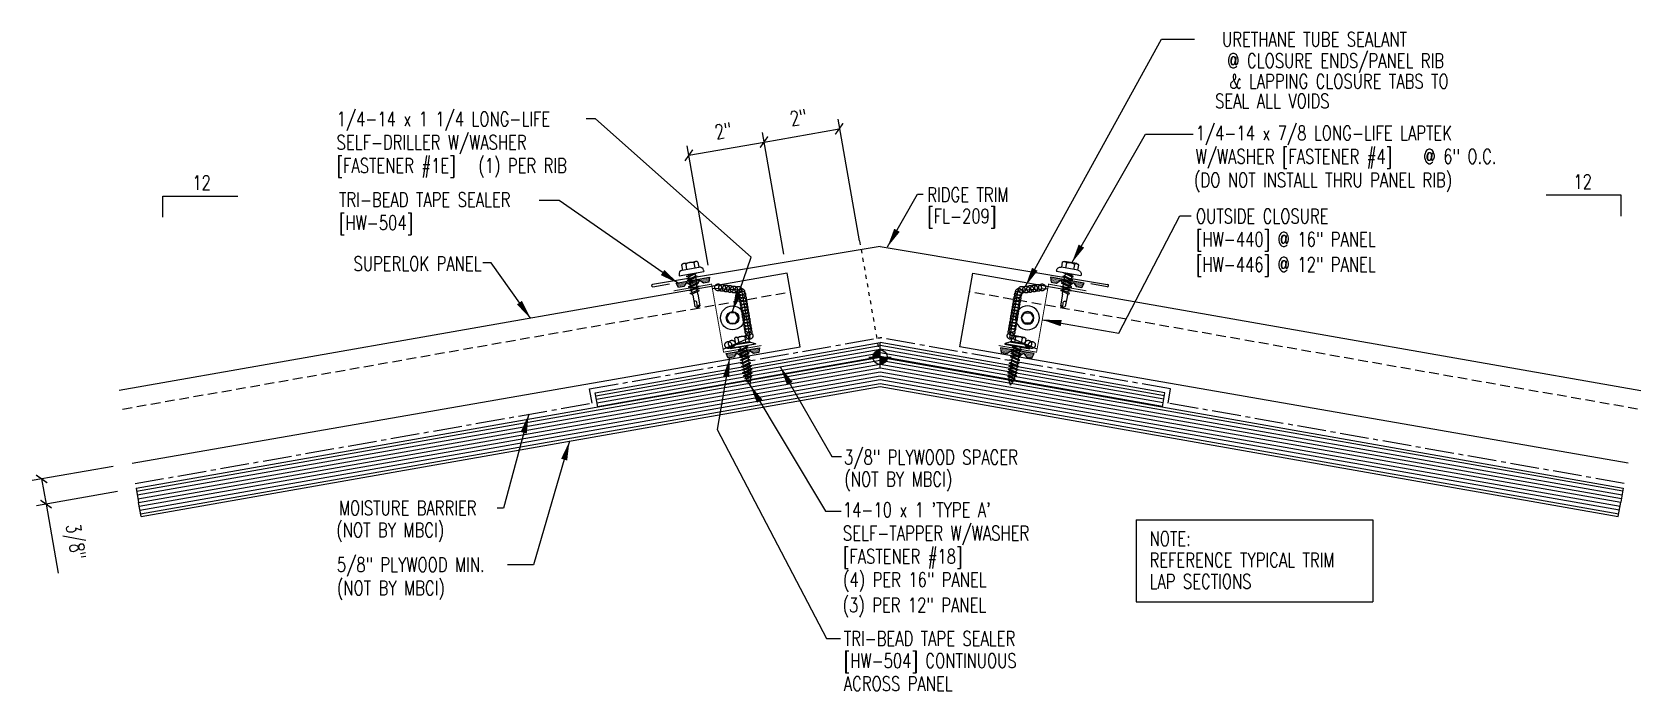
# Model space of a CAD drawing. Header units: inches. Extents: x 0.2 to 42.1, y 16.6 to 33.7.
import ezdxf
from ezdxf.enums import TextEntityAlignment as Align

# ---------------------------------------------------------------- set-up
doc = ezdxf.new("R2010")
doc.units = ezdxf.units.IN
doc.header["$MEASUREMENT"] = 0
for name, pattern in [('CENTER2', [1.125, 0.75, -0.125, 0.125, -0.125]), ('DASH2', [0.1875, 0.125, -0.0625]), ('DOT2', [0.125, 0, -0.125])]:
    doc.linetypes.add(name, pattern=pattern)
for name, color, linetype in [('BARRIER', 253, 'CENTER2'), ('CLO', 3, 'Continuous'), ('DIM', 2, 'Continuous'), ('FASTENER', 9, 'Continuous'), ('MARK', 1, 'Continuous'), ('PANEL', 11, 'Continuous'), ('SEALANT', 253, 'CENTER2'), ('SECTION', 11, 'Continuous'), ('TAPE', 8, 'Continuous'), ('TEXT', 2, 'Continuous'), ('TRIM', 6, 'Continuous'), ('wood', 3, 'Continuous')]:
    doc.layers.add(name, color=color, linetype=linetype)
doc.styles.add('TEXT', font='SIMPLEX', dxfattribs={"width": 0.75, "height": 6})
doc.styles.add('TEXT1', font='ROMANS.shx', dxfattribs={"width": 0.75, "height": 0.375})
doc.dimstyles.new('DETAIL', dxfattribs={"dimscale": 4, "dimtxt": 0.375, "dimasz": 0.0625, "dimexe": 0.0625, "dimexo": 0.125, "dimgap": 0.0625, "dimtad": 1, "dimdec": 4, "dimzin": 3, "dimdsep": 46, "dimlunit": 4, "dimtxsty": 'TEXT1', "dimblk": 'ARCHTICK', "dimcen": 0.0625, "dimclrd": 7, "dimclre": 7, "dimclrt": 2, "dimadec": 0, "dimazin": 0, "dimtfac": 0.59375, "dimtdec": 4, "dimtmove": 0, "dimatfit": 3, "dimfxl": 0, "dimfrac": 2, "dimtolj": 1, "dimtzin": 3, "dimarcsym": 0})
doc.dimstyles.new('DETAIL$7', dxfattribs={"dimscale": 4, "dimtxt": 6, "dimasz": 0.125, "dimexe": 0.0625, "dimexo": 0.125, "dimgap": 0.0625, "dimtad": 1, "dimdec": 5, "dimzin": 3, "dimdsep": 46, "dimlunit": 4, "dimtxsty": 'TEXT', "dimblk": 'ARCHTICK', "dimcen": 0.0625, "dimclrd": 7, "dimclre": 7, "dimclrt": 2, "dimadec": 0, "dimazin": 0, "dimtfac": 0.666667, "dimtdec": 5, "dimtmove": 0, "dimatfit": 3, "dimfxl": 0, "dimfrac": 2, "dimtolj": 1, "dimtzin": 3, "dimarcsym": 0})

msp = doc.modelspace()

# ---------------------------------------------------------------- texts
at = {"layer": 'DIM', "color": 2, "char_height": 0.375, "attachment_point": 5, "rotation": 10, "style": 'TEXT1'}
for insert in [(20.17025, 31.47808), (18.21477, 31.13327)]:
    msp.add_mtext('\\A1;2"', dxfattribs=dict(at, insert=insert))
at = {"layer": 'TEXT', "style": 'TEXT1', "width": 0.75}
for s, p in [('URETHANE TUBE SEALANT', (35.9984, 33.32557)), ('@ CLOSURE ENDS/PANEL RIB', (36.9599, 32.76935)), ('& LAPPING CLOSURE TABS TO', (37.08171, 32.23502)), ('SEAL ALL VOIDS', (33.98357, 31.72318)), ('SUPERLOK PANEL', (11.9255, 27.48892))]:
    msp.add_text(s, height=0.375, dxfattribs=at).set_placement(p, align=Align.RIGHT)
for s, p in [('(DO NOT INSTALL THRU PANEL RIB)', (30.45831, 29.66273, 0)), ('RIDGE TRIM', (23.52057, 29.28145)), ('[FL-209]', (23.52057, 28.72563)), ('OUTSIDE CLOSURE', (30.50827, 28.72243)), ('[HW-440] @ 16" PANEL', (30.50827, 28.12243)), ('[HW-446] @ 12" PANEL', (30.50827, 27.46539)), ('3/8" PLYWOOD SPACER', (21.35689, 22.44885)), ('(NOT BY MBCI)', (21.36258, 21.8767)), ('MOISTURE BARRIER', (8.21562, 21.12827)), ('(NOT BY MBCI)', (8.1466, 20.55406)), ('5/8" PLYWOOD MIN.', (8.16276, 19.65202)), ('(NOT BY MBCI)', (8.16276, 19.04488)), ('(3) PER 12" PANEL', (21.31631, 18.60003)), ('TRI-BEAD TAPE SEALER', (21.34856, 17.72882)), ('[HW-504] CONTINUOUS', (21.34856, 17.14967)), ('ACROSS PANEL', (21.34856, 16.55349))]:
    msp.add_text(s, height=0.375, dxfattribs=at).set_placement(p)

# ---------------------------------------------------------------- blocks, each defined once
blk = doc.blocks.new('*X5')
at = {"color": 0}
for p, q in [((-0.434, 0.135), (-0.434, 0.135)), ((-0.434, 0.123), (-0.434, 0.123)), ((-0.422, 0.141), (-0.422, 0.141)), ((-0.422, 0.129), (-0.422, 0.129)), ((-0.422, 0.117), (-0.422, 0.117)), ((-0.422, 0.105), (-0.422, 0.105)), ((-0.422, 0.094), (-0.422, 0.094)), ((-0.422, 0.082), (-0.422, 0.082)), ((-0.41, 0.135), (-0.41, 0.135)), ((-0.41, 0.123), (-0.41, 0.123)), ((-0.41, 0.111), (-0.41, 0.111)), ((-0.41, 0.1), (-0.41, 0.1)), ((-0.41, 0.088), (-0.41, 0.088)), ((-0.41, 0.076), (-0.41, 0.076)), ((-0.41, 0.064), (-0.41, 0.064)), ((-0.41, 0.053), (-0.41, 0.053)), ((-0.41, 0.041), (-0.41, 0.041)), ((-0.398, 0.141), (-0.398, 0.141)), ((-0.398, 0.129), (-0.398, 0.129)), ((-0.398, 0.117), (-0.398, 0.117)), ((-0.398, 0.105), (-0.398, 0.105)), ((-0.398, 0.094), (-0.398, 0.094)), ((-0.398, 0.082), (-0.398, 0.082)), ((-0.398, 0.07), (-0.398, 0.07)), ((-0.398, 0.059), (-0.398, 0.059)), ((-0.398, 0.047), (-0.398, 0.047)), ((-0.398, 0.035), (-0.398, 0.035)), ((-0.398, 0.023), (-0.398, 0.023)), ((-0.387, 0.135), (-0.387, 0.135)), ((-0.387, 0.123), (-0.387, 0.123)), ((-0.387, 0.111), (-0.387, 0.111)), ((-0.387, 0.1), (-0.387, 0.1)), ((-0.387, 0.088), (-0.387, 0.088)), ((-0.387, 0.076), (-0.387, 0.076)), ((-0.387, 0.064), (-0.387, 0.064)), ((-0.387, 0.053), (-0.387, 0.053)), ((-0.387, 0.041), (-0.387, 0.041)), ((-0.387, 0.029), (-0.387, 0.029)), ((-0.375, 0.141), (-0.375, 0.141)), ((-0.375, 0.129), (-0.375, 0.129)), ((-0.375, 0.117), (-0.375, 0.117)), ((-0.375, 0.105), (-0.375, 0.105)), ((-0.375, 0.094), (-0.375, 0.094)), ((-0.375, 0.082), (-0.375, 0.082)), ((-0.375, 0.07), (-0.375, 0.07)), ((-0.375, 0.059), (-0.375, 0.059)), ((-0.375, 0.047), (-0.375, 0.047)), ((-0.375, 0.035), (-0.375, 0.035)), ((-0.375, 0.023), (-0.375, 0.023)), ((-0.363, 0.135), (-0.363, 0.135)), ((-0.363, 0.123), (-0.363, 0.123)), ((-0.363, 0.111), (-0.363, 0.111)), ((-0.363, 0.1), (-0.363, 0.1)), ((-0.363, 0.088), (-0.363, 0.088)), ((-0.363, 0.076), (-0.363, 0.076)), ((-0.363, 0.064), (-0.363, 0.064)), ((-0.363, 0.053), (-0.363, 0.053)), ((-0.363, 0.041), (-0.363, 0.041)), ((-0.363, 0.029), (-0.363, 0.029)), ((-0.352, 0.141), (-0.352, 0.141)), ((-0.352, 0.129), (-0.352, 0.129)), ((-0.352, 0.117), (-0.352, 0.117)), ((-0.352, 0.105), (-0.352, 0.105)), ((-0.352, 0.094), (-0.352, 0.094)), ((-0.352, 0.082), (-0.352, 0.082)), ((-0.352, 0.07), (-0.352, 0.07)), ((-0.352, 0.059), (-0.352, 0.059)), ((-0.352, 0.047), (-0.352, 0.047)), ((-0.352, 0.035), (-0.352, 0.035)), ((-0.352, 0.023), (-0.352, 0.023)), ((-0.34, 0.135), (-0.34, 0.135)), ((-0.34, 0.123), (-0.34, 0.123)), ((-0.34, 0.111), (-0.34, 0.111)), ((-0.34, 0.1), (-0.34, 0.1)), ((-0.34, 0.088), (-0.34, 0.088)), ((-0.34, 0.076), (-0.34, 0.076)), ((-0.34, 0.064), (-0.34, 0.064)), ((-0.34, 0.053), (-0.34, 0.053)), ((-0.34, 0.041), (-0.34, 0.041)), ((-0.34, 0.029), (-0.34, 0.029)), ((-0.328, 0.141), (-0.328, 0.141)), ((-0.328, 0.129), (-0.328, 0.129)), ((-0.328, 0.117), (-0.328, 0.117)), ((-0.328, 0.105), (-0.328, 0.105)), ((-0.328, 0.094), (-0.328, 0.094)), ((-0.328, 0.082), (-0.328, 0.082)), ((-0.328, 0.07), (-0.328, 0.07)), ((-0.328, 0.059), (-0.328, 0.059)), ((-0.328, 0.047), (-0.328, 0.047)), ((-0.328, 0.035), (-0.328, 0.035)), ((-0.328, 0.023), (-0.328, 0.023)), ((-0.316, 0.135), (-0.316, 0.135)), ((-0.316, 0.123), (-0.316, 0.123)), ((-0.316, 0.111), (-0.316, 0.111)), ((-0.316, 0.1), (-0.316, 0.1)), ((-0.316, 0.088), (-0.316, 0.088)), ((-0.316, 0.076), (-0.316, 0.076)), ((-0.316, 0.064), (-0.316, 0.064)), ((-0.316, 0.053), (-0.316, 0.053)), ((-0.316, 0.041), (-0.316, 0.041)), ((-0.316, 0.029), (-0.316, 0.029)), ((-0.305, 0.141), (-0.305, 0.141)), ((-0.305, 0.129), (-0.305, 0.129)), ((-0.305, 0.117), (-0.305, 0.117)), ((-0.305, 0.105), (-0.305, 0.105)), ((-0.305, 0.094), (-0.305, 0.094)), ((-0.305, 0.082), (-0.305, 0.082)), ((-0.305, 0.07), (-0.305, 0.07)), ((-0.305, 0.059), (-0.305, 0.059)), ((-0.305, 0.047), (-0.305, 0.047)), ((-0.305, 0.035), (-0.305, 0.035)), ((-0.305, 0.023), (-0.305, 0.023)), ((-0.293, 0.135), (-0.293, 0.135)), ((-0.293, 0.123), (-0.293, 0.123)), ((-0.293, 0.111), (-0.293, 0.111)), ((-0.293, 0.1), (-0.293, 0.1)), ((-0.293, 0.088), (-0.293, 0.088)), ((-0.293, 0.076), (-0.293, 0.076)), ((-0.293, 0.064), (-0.293, 0.064)), ((-0.293, 0.053), (-0.293, 0.053)), ((-0.293, 0.041), (-0.293, 0.041)), ((-0.293, 0.029), (-0.293, 0.029)), ((-0.281, 0.141), (-0.281, 0.141)), ((-0.281, 0.129), (-0.281, 0.129)), ((-0.281, 0.117), (-0.281, 0.117)), ((-0.281, 0.105), (-0.281, 0.105)), ((-0.281, 0.094), (-0.281, 0.094)), ((-0.281, 0.082), (-0.281, 0.082)), ((-0.281, 0.07), (-0.281, 0.07)), ((-0.281, 0.059), (-0.281, 0.059)), ((-0.281, 0.047), (-0.281, 0.047)), ((-0.281, 0.035), (-0.281, 0.035)), ((-0.281, 0.023), (-0.281, 0.023)), ((-0.27, 0.135), (-0.27, 0.135)), ((-0.27, 0.123), (-0.27, 0.123)), ((-0.27, 0.111), (-0.27, 0.111)), ((-0.27, 0.1), (-0.27, 0.1)), ((-0.27, 0.088), (-0.27, 0.088)), ((-0.27, 0.076), (-0.27, 0.076)), ((-0.27, 0.064), (-0.27, 0.064)), ((-0.27, 0.053), (-0.27, 0.053)), ((-0.27, 0.041), (-0.27, 0.041)), ((-0.27, 0.029), (-0.27, 0.029)), ((-0.258, 0.141), (-0.258, 0.141)), ((-0.258, 0.129), (-0.258, 0.129)), ((-0.258, 0.117), (-0.258, 0.117)), ((-0.258, 0.105), (-0.258, 0.105)), ((-0.258, 0.094), (-0.258, 0.094)), ((-0.258, 0.082), (-0.258, 0.082)), ((-0.258, 0.07), (-0.258, 0.07)), ((-0.258, 0.059), (-0.258, 0.059)), ((-0.258, 0.047), (-0.258, 0.047)), ((-0.258, 0.035), (-0.258, 0.035)), ((-0.258, 0.023), (-0.258, 0.023)), ((-0.246, 0.135), (-0.246, 0.135)), ((-0.246, 0.123), (-0.246, 0.123)), ((-0.246, 0.111), (-0.246, 0.111)), ((-0.246, 0.1), (-0.246, 0.1)), ((-0.246, 0.088), (-0.246, 0.088)), ((-0.246, 0.076), (-0.246, 0.076)), ((-0.246, 0.064), (-0.246, 0.064)), ((-0.246, 0.053), (-0.246, 0.053)), ((-0.246, 0.041), (-0.246, 0.041)), ((-0.234, 0.141), (-0.234, 0.141)), ((-0.234, 0.129), (-0.234, 0.129)), ((-0.234, 0.117), (-0.234, 0.117)), ((-0.234, 0.105), (-0.234, 0.105)), ((-0.234, 0.094), (-0.234, 0.094)), ((-0.234, 0.082), (-0.234, 0.082)), ((-0.234, 0.07), (-0.234, 0.07)), ((-0.234, 0.059), (-0.234, 0.059)), ((-0.234, 0.047), (-0.234, 0.047)), ((-0.223, 0.135), (-0.223, 0.135)), ((-0.223, 0.123), (-0.223, 0.123)), ((-0.223, 0.111), (-0.223, 0.111)), ((-0.223, 0.1), (-0.223, 0.1)), ((-0.223, 0.088), (-0.223, 0.088)), ((-0.223, 0.076), (-0.223, 0.076)), ((-0.223, 0.064), (-0.223, 0.064)), ((-0.211, 0.141), (-0.211, 0.141)), ((-0.211, 0.129), (-0.211, 0.129)), ((-0.211, 0.117), (-0.211, 0.117)), ((-0.211, 0.105), (-0.211, 0.105)), ((-0.211, 0.094), (-0.211, 0.094)), ((-0.211, 0.082), (-0.211, 0.082)), ((-0.211, 0.07), (-0.211, 0.07)), ((-0.199, 0.135), (-0.199, 0.135)), ((-0.199, 0.123), (-0.199, 0.123)), ((-0.199, 0.111), (-0.199, 0.111)), ((-0.199, 0.1), (-0.199, 0.1)), ((-0.199, 0.088), (-0.199, 0.088)), ((-0.188, 0.141), (-0.188, 0.141)), ((-0.188, 0.129), (-0.188, 0.129)), ((-0.188, 0.117), (-0.188, 0.117)), ((-0.188, 0.105), (-0.188, 0.105)), ((-0.188, 0.094), (-0.188, 0.094)), ((-0.176, 0.135), (-0.176, 0.135)), ((-0.176, 0.123), (-0.176, 0.123)), ((-0.176, 0.111), (-0.176, 0.111)), ((-0.164, 0.141), (-0.164, 0.141)), ((-0.164, 0.129), (-0.164, 0.129)), ((-0.164, 0.117), (-0.164, 0.117)), ((-0.164, 0.105), (-0.164, 0.105)), ((-0.152, 0.135), (-0.152, 0.135)), ((-0.152, 0.123), (-0.152, 0.123)), ((-0.152, 0.111), (-0.152, 0.111)), ((-0.152, 0.1), (-0.152, 0.1)), ((-0.141, 0.141), (-0.141, 0.141)), ((-0.141, 0.129), (-0.141, 0.129)), ((-0.141, 0.117), (-0.141, 0.117)), ((-0.141, 0.105), (-0.141, 0.105)), ((-0.141, 0.094), (-0.141, 0.094)), ((-0.141, 0.082), (-0.141, 0.082)), ((-0.129, 0.135), (-0.129, 0.135)), ((-0.129, 0.123), (-0.129, 0.123)), ((-0.129, 0.111), (-0.129, 0.111)), ((-0.129, 0.1), (-0.129, 0.1)), ((-0.129, 0.088), (-0.129, 0.088)), ((-0.129, 0.076), (-0.129, 0.076)), ((-0.117, 0.141), (-0.117, 0.141)), ((-0.117, 0.129), (-0.117, 0.129)), ((-0.117, 0.117), (-0.117, 0.117)), ((-0.117, 0.105), (-0.117, 0.105)), ((-0.117, 0.094), (-0.117, 0.094)), ((-0.117, 0.082), (-0.117, 0.082)), ((-0.117, 0.07), (-0.117, 0.07)), ((-0.117, 0.059), (-0.117, 0.059)), ((-0.105, 0.135), (-0.105, 0.135)), ((-0.105, 0.123), (-0.105, 0.123)), ((-0.105, 0.111), (-0.105, 0.111)), ((-0.105, 0.1), (-0.105, 0.1)), ((-0.105, 0.088), (-0.105, 0.088)), ((-0.105, 0.076), (-0.105, 0.076)), ((-0.105, 0.064), (-0.105, 0.064)), ((-0.105, 0.053), (-0.105, 0.053)), ((-0.094, 0.141), (-0.094, 0.141)), ((-0.094, 0.129), (-0.094, 0.129)), ((-0.094, 0.117), (-0.094, 0.117)), ((-0.094, 0.105), (-0.094, 0.105)), ((-0.094, 0.094), (-0.094, 0.094)), ((-0.094, 0.082), (-0.094, 0.082)), ((-0.094, 0.07), (-0.094, 0.07)), ((-0.094, 0.059), (-0.094, 0.059)), ((-0.094, 0.047), (-0.094, 0.047)), ((-0.094, 0.035), (-0.094, 0.035)), ((-0.082, 0.135), (-0.082, 0.135)), ((-0.082, 0.123), (-0.082, 0.123)), ((-0.082, 0.111), (-0.082, 0.111)), ((-0.082, 0.1), (-0.082, 0.1)), ((-0.082, 0.088), (-0.082, 0.088)), ((-0.082, 0.076), (-0.082, 0.076)), ((-0.082, 0.064), (-0.082, 0.064)), ((-0.082, 0.053), (-0.082, 0.053)), ((-0.082, 0.041), (-0.082, 0.041)), ((-0.082, 0.029), (-0.082, 0.029)), ((-0.07, 0.141), (-0.07, 0.141)), ((-0.07, 0.129), (-0.07, 0.129)), ((-0.07, 0.117), (-0.07, 0.117)), ((-0.07, 0.105), (-0.07, 0.105)), ((-0.07, 0.094), (-0.07, 0.094)), ((-0.07, 0.082), (-0.07, 0.082)), ((-0.07, 0.07), (-0.07, 0.07)), ((-0.07, 0.059), (-0.07, 0.059)), ((-0.07, 0.047), (-0.07, 0.047)), ((-0.07, 0.035), (-0.07, 0.035)), ((-0.07, 0.023), (-0.07, 0.023)), ((-0.059, 0.135), (-0.059, 0.135)), ((-0.059, 0.123), (-0.059, 0.123)), ((-0.059, 0.111), (-0.059, 0.111)), ((-0.059, 0.1), (-0.059, 0.1)), ((-0.059, 0.088), (-0.059, 0.088)), ((-0.059, 0.076), (-0.059, 0.076)), ((-0.059, 0.064), (-0.059, 0.064)), ((-0.059, 0.053), (-0.059, 0.053)), ((-0.059, 0.041), (-0.059, 0.041)), ((-0.059, 0.029), (-0.059, 0.029)), ((-0.047, 0.141), (-0.047, 0.141)), ((-0.047, 0.129), (-0.047, 0.129)), ((-0.047, 0.117), (-0.047, 0.117)), ((-0.047, 0.105), (-0.047, 0.105)), ((-0.047, 0.094), (-0.047, 0.094)), ((-0.047, 0.082), (-0.047, 0.082)), ((-0.047, 0.07), (-0.047, 0.07)), ((-0.047, 0.059), (-0.047, 0.059)), ((-0.047, 0.047), (-0.047, 0.047)), ((-0.047, 0.035), (-0.047, 0.035)), ((-0.047, 0.023), (-0.047, 0.023)), ((-0.035, 0.135), (-0.035, 0.135)), ((-0.035, 0.123), (-0.035, 0.123)), ((-0.035, 0.111), (-0.035, 0.111)), ((-0.035, 0.1), (-0.035, 0.1)), ((-0.035, 0.088), (-0.035, 0.088)), ((-0.035, 0.076), (-0.035, 0.076)), ((-0.035, 0.064), (-0.035, 0.064)), ((-0.035, 0.053), (-0.035, 0.053)), ((-0.035, 0.041), (-0.035, 0.041)), ((-0.035, 0.029), (-0.035, 0.029)), ((-0.023, 0.141), (-0.023, 0.141)), ((-0.023, 0.129), (-0.023, 0.129)), ((-0.023, 0.117), (-0.023, 0.117)), ((-0.023, 0.105), (-0.023, 0.105)), ((-0.023, 0.094), (-0.023, 0.094)), ((-0.023, 0.082), (-0.023, 0.082)), ((-0.023, 0.07), (-0.023, 0.07)), ((-0.023, 0.059), (-0.023, 0.059)), ((-0.023, 0.047), (-0.023, 0.047)), ((-0.023, 0.035), (-0.023, 0.035)), ((-0.023, 0.023), (-0.023, 0.023)), ((-0.012, 0.135), (-0.012, 0.135)), ((-0.012, 0.123), (-0.012, 0.123)), ((-0.012, 0.111), (-0.012, 0.111)), ((-0.012, 0.1), (-0.012, 0.1)), ((-0.012, 0.088), (-0.012, 0.088)), ((-0.012, 0.076), (-0.012, 0.076)), ((-0.012, 0.064), (-0.012, 0.064)), ((-0.012, 0.053), (-0.012, 0.053)), ((-0.012, 0.041), (-0.012, 0.041)), ((-0.012, 0.029), (-0.012, 0.029)), ((0, 0.141), (0, 0.141)), ((0, 0.129), (0, 0.129)), ((0, 0.117), (0, 0.117)), ((0, 0.105), (0, 0.105)), ((0, 0.094), (0, 0.094)), ((0, 0.082), (0, 0.082)), ((0, 0.07), (0, 0.07)), ((0, 0.059), (0, 0.059)), ((0, 0.047), (0, 0.047)), ((0, 0.035), (0, 0.035)), ((0, 0.023), (0, 0.023)), ((0.012, 0.135), (0.012, 0.135)), ((0.012, 0.123), (0.012, 0.123)), ((0.012, 0.111), (0.012, 0.111)), ((0.012, 0.1), (0.012, 0.1)), ((0.012, 0.088), (0.012, 0.088)), ((0.012, 0.076), (0.012, 0.076)), ((0.012, 0.064), (0.012, 0.064)), ((0.012, 0.053), (0.012, 0.053)), ((0.012, 0.041), (0.012, 0.041)), ((0.012, 0.029), (0.012, 0.029)), ((0.023, 0.141), (0.023, 0.141)), ((0.023, 0.129), (0.023, 0.129)), ((0.023, 0.117), (0.023, 0.117)), ((0.023, 0.105), (0.023, 0.105)), ((0.023, 0.094), (0.023, 0.094)), ((0.023, 0.082), (0.023, 0.082)), ((0.023, 0.07), (0.023, 0.07)), ((0.023, 0.059), (0.023, 0.059)), ((0.023, 0.047), (0.023, 0.047)), ((0.023, 0.035), (0.023, 0.035)), ((0.023, 0.023), (0.023, 0.023)), ((0.035, 0.135), (0.035, 0.135)), ((0.035, 0.123), (0.035, 0.123)), ((0.035, 0.111), (0.035, 0.111)), ((0.035, 0.1), (0.035, 0.1)), ((0.035, 0.088), (0.035, 0.088)), ((0.035, 0.076), (0.035, 0.076)), ((0.035, 0.064), (0.035, 0.064)), ((0.035, 0.053), (0.035, 0.053)), ((0.035, 0.041), (0.035, 0.041)), ((0.035, 0.029), (0.035, 0.029)), ((0.047, 0.141), (0.047, 0.141)), ((0.047, 0.129), (0.047, 0.129)), ((0.047, 0.117), (0.047, 0.117)), ((0.047, 0.105), (0.047, 0.105)), ((0.047, 0.094), (0.047, 0.094)), ((0.047, 0.082), (0.047, 0.082)), ((0.047, 0.07), (0.047, 0.07)), ((0.047, 0.059), (0.047, 0.059)), ((0.047, 0.047), (0.047, 0.047)), ((0.047, 0.035), (0.047, 0.035)), ((0.047, 0.023), (0.047, 0.023)), ((0.059, 0.135), (0.059, 0.135)), ((0.059, 0.123), (0.059, 0.123)), ((0.059, 0.111), (0.059, 0.111)), ((0.059, 0.1), (0.059, 0.1)), ((0.059, 0.088), (0.059, 0.088)), ((0.059, 0.076), (0.059, 0.076)), ((0.059, 0.064), (0.059, 0.064)), ((0.059, 0.053), (0.059, 0.053)), ((0.059, 0.041), (0.059, 0.041)), ((0.059, 0.029), (0.059, 0.029)), ((0.07, 0.141), (0.07, 0.141)), ((0.07, 0.129), (0.07, 0.129)), ((0.07, 0.117), (0.07, 0.117)), ((0.07, 0.105), (0.07, 0.105)), ((0.07, 0.094), (0.07, 0.094)), ((0.07, 0.082), (0.07, 0.082)), ((0.07, 0.07), (0.07, 0.07)), ((0.07, 0.059), (0.07, 0.059)), ((0.07, 0.047), (0.07, 0.047)), ((0.07, 0.035), (0.07, 0.035)), ((0.07, 0.023), (0.07, 0.023)), ((0.082, 0.135), (0.082, 0.135)), ((0.082, 0.123), (0.082, 0.123)), ((0.082, 0.111), (0.082, 0.111)), ((0.082, 0.1), (0.082, 0.1)), ((0.082, 0.088), (0.082, 0.088)), ((0.082, 0.076), (0.082, 0.076)), ((0.082, 0.064), (0.082, 0.064)), ((0.082, 0.053), (0.082, 0.053)), ((0.082, 0.041), (0.082, 0.041)), ((0.082, 0.029), (0.082, 0.029)), ((0.094, 0.141), (0.094, 0.141)), ((0.094, 0.129), (0.094, 0.129)), ((0.094, 0.117), (0.094, 0.117)), ((0.094, 0.105), (0.094, 0.105)), ((0.094, 0.094), (0.094, 0.094)), ((0.094, 0.082), (0.094, 0.082)), ((0.094, 0.07), (0.094, 0.07)), ((0.094, 0.059), (0.094, 0.059)), ((0.094, 0.047), (0.094, 0.047)), ((0.094, 0.035), (0.094, 0.035)), ((0.105, 0.135), (0.105, 0.135)), ((0.105, 0.123), (0.105, 0.123)), ((0.105, 0.111), (0.105, 0.111)), ((0.105, 0.1), (0.105, 0.1)), ((0.105, 0.088), (0.105, 0.088)), ((0.105, 0.076), (0.105, 0.076)), ((0.105, 0.064), (0.105, 0.064)), ((0.105, 0.053), (0.105, 0.053)), ((0.117, 0.141), (0.117, 0.141)), ((0.117, 0.129), (0.117, 0.129)), ((0.117, 0.117), (0.117, 0.117)), ((0.117, 0.105), (0.117, 0.105)), ((0.117, 0.094), (0.117, 0.094)), ((0.117, 0.082), (0.117, 0.082)), ((0.117, 0.07), (0.117, 0.07)), ((0.117, 0.059), (0.117, 0.059)), ((0.129, 0.135), (0.129, 0.135)), ((0.129, 0.123), (0.129, 0.123)), ((0.129, 0.111), (0.129, 0.111)), ((0.129, 0.1), (0.129, 0.1)), ((0.129, 0.088), (0.129, 0.088)), ((0.129, 0.076), (0.129, 0.076)), ((0.141, 0.141), (0.141, 0.141)), ((0.141, 0.129), (0.141, 0.129)), ((0.141, 0.117), (0.141, 0.117)), ((0.141, 0.105), (0.141, 0.105)), ((0.141, 0.094), (0.141, 0.094)), ((0.141, 0.082), (0.141, 0.082)), ((0.152, 0.135), (0.152, 0.135)), ((0.152, 0.123), (0.152, 0.123)), ((0.152, 0.111), (0.152, 0.111)), ((0.152, 0.1), (0.152, 0.1)), ((0.164, 0.141), (0.164, 0.141)), ((0.164, 0.129), (0.164, 0.129)), ((0.164, 0.117), (0.164, 0.117)), ((0.164, 0.105), (0.164, 0.105)), ((0.176, 0.135), (0.176, 0.135)), ((0.176, 0.123), (0.176, 0.123)), ((0.176, 0.111), (0.176, 0.111)), ((0.188, 0.141), (0.188, 0.141)), ((0.188, 0.129), (0.188, 0.129)), ((0.188, 0.117), (0.188, 0.117)), ((0.188, 0.105), (0.188, 0.105)), ((0.188, 0.094), (0.188, 0.094)), ((0.199, 0.135), (0.199, 0.135)), ((0.199, 0.123), (0.199, 0.123)), ((0.199, 0.111), (0.199, 0.111)), ((0.199, 0.1), (0.199, 0.1)), ((0.199, 0.088), (0.199, 0.088)), ((0.211, 0.141), (0.211, 0.141)), ((0.211, 0.129), (0.211, 0.129)), ((0.211, 0.117), (0.211, 0.117)), ((0.211, 0.105), (0.211, 0.105)), ((0.211, 0.094), (0.211, 0.094)), ((0.211, 0.082), (0.211, 0.082)), ((0.211, 0.07), (0.211, 0.07)), ((0.223, 0.135), (0.223, 0.135)), ((0.223, 0.123), (0.223, 0.123)), ((0.223, 0.111), (0.223, 0.111)), ((0.223, 0.1), (0.223, 0.1)), ((0.223, 0.088), (0.223, 0.088)), ((0.223, 0.076), (0.223, 0.076)), ((0.223, 0.064), (0.223, 0.064)), ((0.234, 0.141), (0.234, 0.141)), ((0.234, 0.129), (0.234, 0.129)), ((0.234, 0.117), (0.234, 0.117)), ((0.234, 0.105), (0.234, 0.105)), ((0.234, 0.094), (0.234, 0.094)), ((0.234, 0.082), (0.234, 0.082)), ((0.234, 0.07), (0.234, 0.07)), ((0.234, 0.059), (0.234, 0.059)), ((0.234, 0.047), (0.234, 0.047)), ((0.246, 0.135), (0.246, 0.135)), ((0.246, 0.123), (0.246, 0.123)), ((0.246, 0.111), (0.246, 0.111)), ((0.246, 0.1), (0.246, 0.1)), ((0.246, 0.088), (0.246, 0.088)), ((0.246, 0.076), (0.246, 0.076)), ((0.246, 0.064), (0.246, 0.064)), ((0.246, 0.053), (0.246, 0.053)), ((0.246, 0.041), (0.246, 0.041)), ((0.258, 0.141), (0.258, 0.141)), ((0.258, 0.129), (0.258, 0.129)), ((0.258, 0.117), (0.258, 0.117)), ((0.258, 0.105), (0.258, 0.105)), ((0.258, 0.094), (0.258, 0.094)), ((0.258, 0.082), (0.258, 0.082)), ((0.258, 0.07), (0.258, 0.07)), ((0.258, 0.059), (0.258, 0.059)), ((0.258, 0.047), (0.258, 0.047)), ((0.258, 0.035), (0.258, 0.035)), ((0.258, 0.023), (0.258, 0.023)), ((0.27, 0.135), (0.27, 0.135)), ((0.27, 0.123), (0.27, 0.123)), ((0.27, 0.111), (0.27, 0.111)), ((0.27, 0.1), (0.27, 0.1)), ((0.27, 0.088), (0.27, 0.088)), ((0.27, 0.076), (0.27, 0.076)), ((0.27, 0.064), (0.27, 0.064)), ((0.27, 0.053), (0.27, 0.053)), ((0.27, 0.041), (0.27, 0.041)), ((0.27, 0.029), (0.27, 0.029)), ((0.281, 0.141), (0.281, 0.141)), ((0.281, 0.129), (0.281, 0.129)), ((0.281, 0.117), (0.281, 0.117)), ((0.281, 0.105), (0.281, 0.105)), ((0.281, 0.094), (0.281, 0.094)), ((0.281, 0.082), (0.281, 0.082)), ((0.281, 0.07), (0.281, 0.07)), ((0.281, 0.059), (0.281, 0.059)), ((0.281, 0.047), (0.281, 0.047)), ((0.281, 0.035), (0.281, 0.035)), ((0.281, 0.023), (0.281, 0.023)), ((0.293, 0.135), (0.293, 0.135)), ((0.293, 0.123), (0.293, 0.123)), ((0.293, 0.111), (0.293, 0.111)), ((0.293, 0.1), (0.293, 0.1)), ((0.293, 0.088), (0.293, 0.088)), ((0.293, 0.076), (0.293, 0.076)), ((0.293, 0.064), (0.293, 0.064)), ((0.293, 0.053), (0.293, 0.053)), ((0.293, 0.041), (0.293, 0.041)), ((0.293, 0.029), (0.293, 0.029)), ((0.305, 0.141), (0.305, 0.141)), ((0.305, 0.129), (0.305, 0.129)), ((0.305, 0.117), (0.305, 0.117)), ((0.305, 0.105), (0.305, 0.105)), ((0.305, 0.094), (0.305, 0.094)), ((0.305, 0.082), (0.305, 0.082)), ((0.305, 0.07), (0.305, 0.07)), ((0.305, 0.059), (0.305, 0.059)), ((0.305, 0.047), (0.305, 0.047)), ((0.305, 0.035), (0.305, 0.035)), ((0.305, 0.023), (0.305, 0.023)), ((0.316, 0.135), (0.316, 0.135)), ((0.316, 0.123), (0.316, 0.123)), ((0.316, 0.111), (0.316, 0.111)), ((0.316, 0.1), (0.316, 0.1)), ((0.316, 0.088), (0.316, 0.088)), ((0.316, 0.076), (0.316, 0.076)), ((0.316, 0.064), (0.316, 0.064)), ((0.316, 0.053), (0.316, 0.053)), ((0.316, 0.041), (0.316, 0.041)), ((0.316, 0.029), (0.316, 0.029)), ((0.328, 0.141), (0.328, 0.141)), ((0.328, 0.129), (0.328, 0.129)), ((0.328, 0.117), (0.328, 0.117)), ((0.328, 0.105), (0.328, 0.105)), ((0.328, 0.094), (0.328, 0.094)), ((0.328, 0.082), (0.328, 0.082)), ((0.328, 0.07), (0.328, 0.07)), ((0.328, 0.059), (0.328, 0.059)), ((0.328, 0.047), (0.328, 0.047)), ((0.328, 0.035), (0.328, 0.035)), ((0.328, 0.023), (0.328, 0.023)), ((0.34, 0.135), (0.34, 0.135)), ((0.34, 0.123), (0.34, 0.123)), ((0.34, 0.111), (0.34, 0.111)), ((0.34, 0.1), (0.34, 0.1)), ((0.34, 0.088), (0.34, 0.088)), ((0.34, 0.076), (0.34, 0.076)), ((0.34, 0.064), (0.34, 0.064)), ((0.34, 0.053), (0.34, 0.053)), ((0.34, 0.041), (0.34, 0.041)), ((0.34, 0.029), (0.34, 0.029)), ((0.352, 0.141), (0.352, 0.141)), ((0.352, 0.129), (0.352, 0.129)), ((0.352, 0.117), (0.352, 0.117)), ((0.352, 0.105), (0.352, 0.105)), ((0.352, 0.094), (0.352, 0.094)), ((0.352, 0.082), (0.352, 0.082)), ((0.352, 0.07), (0.352, 0.07)), ((0.352, 0.059), (0.352, 0.059)), ((0.352, 0.047), (0.352, 0.047)), ((0.352, 0.035), (0.352, 0.035)), ((0.352, 0.023), (0.352, 0.023)), ((0.363, 0.135), (0.363, 0.135)), ((0.363, 0.123), (0.363, 0.123)), ((0.363, 0.111), (0.363, 0.111)), ((0.363, 0.1), (0.363, 0.1)), ((0.363, 0.088), (0.363, 0.088)), ((0.363, 0.076), (0.363, 0.076)), ((0.363, 0.064), (0.363, 0.064)), ((0.363, 0.053), (0.363, 0.053)), ((0.363, 0.041), (0.363, 0.041)), ((0.363, 0.029), (0.363, 0.029)), ((0.375, 0.141), (0.375, 0.141)), ((0.375, 0.129), (0.375, 0.129)), ((0.375, 0.117), (0.375, 0.117)), ((0.375, 0.105), (0.375, 0.105)), ((0.375, 0.094), (0.375, 0.094)), ((0.375, 0.082), (0.375, 0.082)), ((0.375, 0.07), (0.375, 0.07)), ((0.375, 0.059), (0.375, 0.059)), ((0.375, 0.047), (0.375, 0.047)), ((0.375, 0.035), (0.375, 0.035)), ((0.375, 0.023), (0.375, 0.023)), ((0.387, 0.135), (0.387, 0.135)), ((0.387, 0.123), (0.387, 0.123)), ((0.387, 0.111), (0.387, 0.111)), ((0.387, 0.1), (0.387, 0.1)), ((0.387, 0.088), (0.387, 0.088)), ((0.387, 0.076), (0.387, 0.076)), ((0.387, 0.064), (0.387, 0.064)), ((0.387, 0.053), (0.387, 0.053)), ((0.387, 0.041), (0.387, 0.041)), ((0.387, 0.029), (0.387, 0.029)), ((0.398, 0.141), (0.398, 0.141)), ((0.398, 0.129), (0.398, 0.129)), ((0.398, 0.117), (0.398, 0.117)), ((0.398, 0.105), (0.398, 0.105)), ((0.398, 0.094), (0.398, 0.094)), ((0.398, 0.082), (0.398, 0.082)), ((0.398, 0.07), (0.398, 0.07)), ((0.398, 0.059), (0.398, 0.059)), ((0.398, 0.047), (0.398, 0.047)), ((0.398, 0.035), (0.398, 0.035)), ((0.398, 0.023), (0.398, 0.023)), ((0.41, 0.135), (0.41, 0.135)), ((0.41, 0.123), (0.41, 0.123)), ((0.41, 0.111), (0.41, 0.111)), ((0.41, 0.1), (0.41, 0.1)), ((0.41, 0.088), (0.41, 0.088)), ((0.41, 0.076), (0.41, 0.076)), ((0.41, 0.064), (0.41, 0.064)), ((0.41, 0.053), (0.41, 0.053)), ((0.41, 0.041), (0.41, 0.041)), ((0.422, 0.141), (0.422, 0.141)), ((0.422, 0.129), (0.422, 0.129)), ((0.422, 0.117), (0.422, 0.117)), ((0.422, 0.105), (0.422, 0.105)), ((0.422, 0.094), (0.422, 0.094)), ((0.422, 0.082), (0.422, 0.082)), ((0.434, 0.135), (0.434, 0.135)), ((0.434, 0.123), (0.434, 0.123))]:
    blk.add_line(p, q, dxfattribs=at)
blk = doc.blocks.new('MB_DBTAP')
at = {"layer": 'TAPE', "color": 9}
blk.add_lwpolyline([(-0.403, 0.018), (-0.442, 0.141), (0.442, 0.141), (0.403, 0.018), (0.26, 0.018), (0.17, 0.109), (0.079, 0.018), (0, 0.018), (-0.079, 0.018), (-0.17, 0.109), (-0.26, 0.018)], close=True, dxfattribs=at)
at = {"layer": 'TAPE', "color": 251}
blk.add_blockref('*X5', (0, 0), dxfattribs=at)
blk = doc.blocks.new('A$C23AA14D5')
at = {"layer": 'CLO', "const_width": 0.0239}
blk.add_lwpolyline([(2.284, 0.187), (1.299, 0.014), (0.987, 1.785), (0.002, 1.611)], dxfattribs=at)
at = {"layer": 'CLO'}
blk.add_lwpolyline([(1.285, 0.094), (1.993, 0.397), (1.776, 1.628), (1.007, 1.67)], dxfattribs=at)
blk = doc.blocks.new('MB_516W')
blk.add_lwpolyline([(-0.078, 0.135), (-0.156, 0), (-0.078, -0.135), (0.078, -0.135), (0.156, 0), (0.078, 0.135)], close=True)
for radius in [0.312, 0.166]:
    blk.add_circle((0, 0), radius)
blk = doc.blocks.new('_ArchTick')
at = {"color": 0, "linetype": 'ByBlock', "const_width": 0.15}
blk.add_lwpolyline([(-0.5, -0.5), (0.5, 0.5)], dxfattribs=at)
blk = doc.blocks.new('*D15')
at = {"layer": 'DEFPOINTS', "color": 0}
for p in [(2.838, 22.485), (2.953, 21.829), (0.6, 21.414)]:
    blk.add_point(p, dxfattribs=at)
at = {"layer": 'DIM', "color": 7, "lineweight": -2}
for p, q in [((2.345, 22.398), (0.239, 22.026)), ((0.485, 22.07), (0.6, 21.414)), ((2.461, 21.742), (0.354, 21.371)), ((0.6, 21.414), (0.918, 19.616))]:
    blk.add_line(p, q, dxfattribs=at)
at = {"layer": 'DIM', "color": 7, "lineweight": -2, "xscale": 0.25, "yscale": 0.25, "zscale": 0.25}
for p, rotation in [((0.485, 22.07), 99.9999999999978), ((0.6, 21.414), 279.9999999999978)]:
    blk.add_blockref('_ArchTick', p, dxfattribs=dict(at, rotation=rotation))
at = {"layer": 'DIM', "color": 2, "insert": (1.319, 20.423), "char_height": 0.375, "attachment_point": 5, "rotation": 280, "style": 'TEXT1'}
blk.add_mtext('\\A1;3/8"', dxfattribs=at)
blk = doc.blocks.new('st10')
at = {"layer": 'FASTENER'}
for p, q in [((-0.217, 0.114), (-0.326, 0.059)), ((-0.326, 0.059), (-0.326, 0.049)), ((-0.326, 0.049), (0.326, 0.049)), ((-0.217, 0.114), (0.217, 0.114)), ((-0.193, 0.137), (0.193, 0.137)), ((-0.193, 0.119), (0.193, 0.119)), ((-0.181, 0.276), (-0.181, 0.137)), ((-0.181, 0.137), (0.181, 0.137)), ((-0.135, 0.302), (0.135, 0.302)), ((-0.129, 0.035), (-0.124, 0.037)), ((-0.096, 0.017), (-0.129, 0.035)), ((-0.129, -0.049), (0.096, 0.015)), ((-0.124, 0.037), (-0.08, 0.037)), ((-0.096, 0.017), (-0.025, 0.037)), ((-0.089, 0.276), (-0.089, 0.137)), ((-0.08, 0.037), (0.08, 0.037)), ((-0.08, 0.021), (-0.08, -0.035)), ((0.08, 0.037), (0.08, 0.011)), ((0.089, 0.276), (0.089, 0.137)), ((0.129, -0.003), (0.096, 0.015)), ((0.181, 0.276), (0.181, 0.137)), ((0.217, 0.114), (0.326, 0.059)), ((0.326, 0.059), (0.326, 0.049)), ((-0.096, -0.068), (-0.129, -0.049)), ((-0.129, -0.134), (0.096, -0.069)), ((-0.096, -0.152), (-0.129, -0.134)), ((-0.129, -0.218), (0.096, -0.154)), ((-0.096, -0.237), (-0.129, -0.218)), ((-0.129, -0.303), (0.096, -0.238)), ((-0.096, -0.321), (-0.129, -0.303)), ((-0.129, -0.387), (0.096, -0.323)), ((-0.096, -0.406), (-0.129, -0.387)), ((-0.129, -0.471), (0.096, -0.407)), ((-0.096, -0.068), (0.129, -0.004)), ((-0.096, -0.152), (0.129, -0.088)), ((-0.096, -0.237), (0.129, -0.172)), ((-0.096, -0.321), (0.129, -0.257)), ((-0.096, -0.406), (0.129, -0.341)), ((-0.08, -0.063), (-0.08, -0.12)), ((-0.08, -0.148), (-0.08, -0.204)), ((-0.08, -0.232), (-0.08, -0.288)), ((-0.08, -0.317), (-0.08, -0.373)), ((-0.08, -0.401), (-0.08, -0.457)), ((0.08, -0.016), (0.08, -0.074)), ((0.08, -0.102), (0.08, -0.158)), ((0.08, -0.186), (0.08, -0.243)), ((0.08, -0.27), (0.08, -0.327)), ((0.08, -0.355), (0.08, -0.412)), ((0.129, -0.088), (0.096, -0.069)), ((0.129, -0.172), (0.096, -0.154)), ((0.129, -0.257), (0.096, -0.238)), ((0.129, -0.341), (0.096, -0.323)), ((0.129, -0.426), (0.096, -0.407)), ((-0.096, -0.49), (-0.129, -0.471)), ((-0.129, -0.556), (0.096, -0.491)), ((-0.096, -0.575), (-0.129, -0.556)), ((-0.129, -0.64), (0.096, -0.576)), ((-0.096, -0.659), (-0.129, -0.64)), ((-0.121, -0.722), (0.092, -0.662)), ((-0.088, -0.741), (-0.121, -0.722)), ((-0.096, -0.49), (0.129, -0.426)), ((-0.096, -0.575), (0.129, -0.51)), ((-0.096, -0.659), (0.129, -0.595)), ((-0.095, -0.799), (0.071, -0.752)), ((-0.061, -0.818), (-0.095, -0.799)), ((-0.088, -0.741), (0.125, -0.68)), ((-0.08, -0.485), (-0.08, -0.542)), ((-0.08, -0.57), (-0.08, -0.626)), ((-0.061, -0.818), (0.104, -0.771)), ((0.104, -0.771), (0.071, -0.752)), ((0.08, -0.44), (0.08, -0.496)), ((0.08, -0.524), (0.08, -0.58)), ((0.125, -0.68), (0.092, -0.662)), ((0.129, -0.51), (0.096, -0.491)), ((0.129, -0.595), (0.096, -0.576)), ((-0.063, -0.877), (0.034, -0.847)), ((-0.029, -0.895), (-0.063, -0.877)), ((-0.029, -0.895), (0.068, -0.866)), ((0.068, -0.866), (0.034, -0.847))]:
    blk.add_line(p, q, dxfattribs=at)
blk.add_lwpolyline([(-0.331, 0.037), (-0.331, 0.049), (0.331, 0.049), (0.331, 0.037)], close=True, dxfattribs=at)
for centre, radius, start, end in [((-0.193, 0.128), 0.00894, 90, 270), ((-0.135, 0.25), 0.0527, 29.8754, 150.1246), ((0, 0.138), 0.164, 56.9974, 123.0026), ((0.135, 0.25), 0.0527, 29.8754, 150.1246), ((0.193, 0.128), 0.00894, 270, 90), ((0.676, -0.642), 0.757, 180.9696, 185.1765), ((0.676, -0.642), 0.757, 187.255, 191.3837), ((0.676, -0.642), 0.757, 193.4363, 197.6723), ((-0.676, -0.642), 0.757, 343.5473, 349.3968), ((-0.676, -0.642), 0.757, 351.6648, 356.0901), ((-0.676, -0.642), 0.757, 358.2537, 2.5109), ((0.676, -0.642), 0.757, 199.1495, 206.7351), ((-0.676, -0.642), 0.757, 333.2649, 342.2085)]:
    blk.add_arc(centre, radius, start, end, dxfattribs=at)
blk = doc.blocks.new('MB_DW4')
at = {"layer": 'FASTENER'}
for p, q in [((-0.326, 0.071), (-0.326, 0.037)), ((-0.326, 0.037), (0.322, 0.037)), ((-0.226, 0.171), (0.214, 0.171)), ((-0.217, 0.305), (-0.217, 0.171)), ((-0.163, 0.337), (0.159, 0.337)), ((-0.141, -0.014), (0.037, 0.037)), ((-0.108, 0.305), (-0.108, 0.171)), ((-0.105, -0.034), (0.137, 0.035)), ((-0.088, 0.037), (-0.088, 0.001)), ((-0.088, 0.037), (0.085, 0.037)), ((0.085, 0.037), (0.134, 0.037)), ((0.085, 0.02), (0.085, -0.041)), ((0.105, 0.305), (0.105, 0.171)), ((0.137, 0.035), (0.134, 0.037)), ((0.214, 0.305), (0.214, 0.171)), ((0.322, 0.071), (0.322, 0.037)), ((-0.105, -0.034), (-0.141, -0.014)), ((-0.141, -0.105), (0.102, -0.036)), ((-0.105, -0.125), (-0.141, -0.105)), ((-0.141, -0.196), (0.102, -0.127)), ((-0.105, -0.216), (-0.141, -0.196)), ((-0.141, -0.287), (0.102, -0.217)), ((-0.105, -0.307), (-0.141, -0.287)), ((-0.141, -0.378), (0.102, -0.308)), ((-0.105, -0.398), (-0.141, -0.378)), ((-0.122, -0.463), (0.089, -0.403)), ((-0.105, -0.125), (0.137, -0.056)), ((-0.105, -0.216), (0.137, -0.147)), ((-0.105, -0.307), (0.137, -0.238)), ((-0.105, -0.398), (0.137, -0.328)), ((-0.088, -0.029), (-0.088, -0.09)), ((-0.088, -0.12), (-0.088, -0.181)), ((-0.084, -0.27), (-0.088, -0.211)), ((-0.078, -0.36), (-0.082, -0.3)), ((-0.071, -0.449), (-0.075, -0.389)), ((0.071, -0.408), (0.075, -0.346)), ((0.077, -0.315), (0.082, -0.253)), ((0.084, -0.223), (0.085, -0.211)), ((0.085, -0.071), (0.085, -0.131)), ((0.085, -0.162), (0.085, -0.211)), ((0.124, -0.423), (0.089, -0.403)), ((0.137, -0.056), (0.102, -0.036)), ((0.137, -0.147), (0.102, -0.127)), ((0.137, -0.238), (0.102, -0.217)), ((0.137, -0.328), (0.102, -0.308)), ((-0.086, -0.483), (-0.122, -0.463)), ((-0.086, -0.483), (0.124, -0.423)), ((-0.066, -0.516), (-0.069, -0.478)), ((-0.066, -0.516), (-0.066, -0.82)), ((-0.002, -0.866), (-0.066, -0.82)), ((-0.003, -0.854), (0.009, -0.714)), ((-0.002, -0.866), (0.063, -0.82)), ((0.063, -0.515), (0.068, -0.439)), ((0.063, -0.516), (0.063, -0.82))]:
    blk.add_line(p, q, dxfattribs=at)
for centre, radius, start, end in [((-0.226, 0.071), 0.1, 90, 180), ((-0.163, 0.274), 0.0628, 29.8754, 150.1246), ((-0.002, 0.141), 0.196, 56.9974, 123.0026), ((0.159, 0.274), 0.0628, 29.8754, 150.1246), ((0.222, 0.071), 0.1, 0, 90), ((-0.036, -0.723), 0.0461, 11.1445, 130.906), ((0.039, -0.855), 0.0422, 55.4585, 194.8454), ((0.073, -0.516), 0.01, 175.9484, 180)]:
    blk.add_arc(centre, radius, start, end, dxfattribs=at)
blk = doc.blocks.new('dsc-HW-504')
at = {"layer": 'TEXT', "style": 'TEXT1', "width": 0.75}
for s, p in [('TRI-BEAD TAPE SEALER', (0, 0)), ('[HW-504]', (0, -0.6))]:
    blk.add_text(s, height=0.375, dxfattribs=at).set_placement(p)
at = {"layer": 'TEXT', "style": 'TEXT1', "flags": 1}
for tag, p in [('COLOR', (0, -1.2)), ('CALC', (0, -1.2)), ('OPT1', (0, -1.2)), ('OPT2', (0, -1.2)), ('OPT3', (0, -1.2)), ('GAGE', (0, -1.2)), ('SHPLN', (0, -1.2)), ('PART', (0, -1.2)), ('DESCRIPTION', (0, -1.2)), ('MULTIPLE', (0, -1.2)), ('SPARE1', (0, -1.8)), ('SPARE2', (0, -1.8)), ('SPARE3', (0, -1.8)), ('SPARE4', (0, -1.8)), ('SPARE5', (0, -1.8)), ('SPARE6', (0, -1.8)), ('SPARE7', (0, -1.8)), ('SPARE8', (0, -1.8)), ('SPARE9', (0, -1.8)), ('SPARE10', (0, -1.8))]:
    blk.add_attdef(tag, p, '', height=0.375, dxfattribs=at)
blk = doc.blocks.new('slopl1')
at = {"layer": 'MARK', "color": 6}
blk.add_lwpolyline([(0, 0), (0, 0.137), (0.487, 0.137)], dxfattribs=at)
at = {"layer": 'MARK', "color": 2, "style": 'TEXT1', "width": 0.75}
blk.add_text('12', height=0.0938, dxfattribs=at).set_placement((0.191, 0.178))
blk.add_attdef('SLOPL1', text='', height=0.0938, dxfattribs=at).set_placement((-0.055, 0.024), align=Align.RIGHT)
blk = doc.blocks.new('slopr1')
at = {"layer": 'MARK', "color": 6}
blk.add_lwpolyline([(0, 0), (0, 0.137), (-0.487, 0.137)], dxfattribs=at)
at = {"layer": 'MARK', "color": 2, "style": 'TEXT1', "width": 0.75}
blk.add_text('12', height=0.0938, dxfattribs=at).set_placement((-0.31, 0.178))
blk.add_attdef('SLOPR1', (0.042, 0.024), '', height=0.0938, dxfattribs=at)
blk = doc.blocks.new('FD-F4')
at = {"layer": 'TEXT', "style": 'TEXT1', "width": 0.75}
for s, p in [('1/4-14 x 7/8 LONG-LIFE LAPTEK', (0.005, -0.041)), ('W/WASHER [FASTENER #4]', (0.005, -0.193))]:
    blk.add_text(s, height=0.09375, dxfattribs=at).set_placement(p)
blk.add_attdef('(QUANTITY)', (1.485, -0.193), '', height=0.0938, dxfattribs=at)
at = {"layer": 'TEXT', "style": 'TEXT1', "flags": 1}
for tag, p in [('Color', (0.062, -0.435)), ('Calc', (0.062, -0.435)), ('Opt1', (0.062, -0.435)), ('Opt2', (0.062, -0.435)), ('Opt3', (0.062, -0.435)), ('Description', (0.062, -0.435)), ('Multiple', (0.062, -0.435)), ('Part', (0.062, -0.435)), ('Spare1', (0.062, -0.622)), ('Spare2', (0.062, -0.622)), ('Spare3', (0.062, -0.622)), ('Spare4', (0.062, -0.622)), ('Spare5', (0.062, -0.622)), ('Spare6', (0.062, -0.622)), ('Spare7', (0.062, -0.622)), ('Spare8', (0.062, -0.622)), ('Spare9', (0.062, -0.622)), ('Spare10', (0.062, -0.622))]:
    blk.add_attdef(tag, p, '', height=0.0938, dxfattribs=at)
blk = doc.blocks.new('A$C30686E82')
for p, q in [((-2.715, 0.761), (3.437, 0.761)), ((-2.715, 0.761), (-2.715, -1.379)), ((3.437, 0.761), (3.437, -1.379)), ((-2.715, -1.379), (3.437, -1.379))]:
    blk.add_line(p, q)
at = {"layer": 'TEXT', "style": 'TEXT1', "width": 0.75}
for s, p in [('NOTE:', (-2.368, 0.081)), ('REFERENCE TYPICAL TRIM', (-2.368, -0.477)), ('LAP SECTIONS', (-2.368, -1.035))]:
    blk.add_text(s, height=0.375, dxfattribs=at).set_placement(p)
blk = doc.blocks.new('FD-F18')
at = {"layer": 'TEXT', "style": 'TEXT1', "width": 0.75}
for s, p in [("14-10 x 1 'TYPE A'", (0.005, -0.041)), ('SELF-TAPPER W/WASHER', (0.005, -0.193)), ('[FASTENER #18]', (0.005, -0.344))]:
    blk.add_text(s, height=0.09375, dxfattribs=at).set_placement(p)
blk.add_attdef('(QUANTITY)', (0.005, -0.496), '', height=0.0938, dxfattribs=at)
at = {"layer": 'TEXT', "style": 'TEXT1', "flags": 1}
for tag, p in [('Description', (0.031, -0.725)), ('Multiple', (0.031, -0.725)), ('Color', (0.031, -0.725)), ('Calc', (0.031, -0.725)), ('Opt1', (0.031, -0.725)), ('Opt2', (0.031, -0.725)), ('Opt3', (0.031, -0.725)), ('Part', (0.031, -0.725)), ('Spare1', (0.031, -0.912)), ('Spare2', (0.031, -0.912)), ('Spare3', (0.031, -0.912)), ('Spare4', (0.031, -0.912)), ('Spare5', (0.031, -0.912)), ('Spare6', (0.031, -0.912)), ('Spare7', (0.031, -0.912)), ('Spare8', (0.031, -0.912)), ('Spare9', (0.031, -0.912)), ('Spare10', (0.031, -0.912))]:
    blk.add_attdef(tag, p, '', height=0.0938, dxfattribs=at)
blk = doc.blocks.new('FD-F1E')
at = {"layer": 'TEXT', "style": 'TEXT1', "width": 0.75}
for s, p in [('1/4-14 x 1 1/4 LONG-LIFE', (0.005, -0.041)), ('SELF-DRILLER W/WASHER', (0.005, -0.193)), ('[FASTENER #1E]', (0.005, -0.344))]:
    blk.add_text(s, height=0.09375, dxfattribs=at).set_placement(p)
blk.add_attdef('(QUANTITY)', (0.926, -0.344), '', height=0.0938, dxfattribs=at)
blk = doc.blocks.new('wp')
at = {"layer": 'SECTION'}
for p, q in [((-0.096, 0), (0.096, 0)), ((0, -0.096), (0, 0.096))]:
    blk.add_line(p, q, dxfattribs=at)
at = {"layer": 'SECTION', "const_width": 0.0625}
for points in [[(0, 0.031, 0.414214), (-0.031, 0, 1)], [(0, -0.031, 0.414214), (0.031, 0, 1)]]:
    blk.add_lwpolyline(points, format="xyb", dxfattribs=at)
at = {"layer": 'SECTION'}
blk.add_circle((0, 0), 0.0625, dxfattribs=at)

# ---------------------------------------------------------------- dimensions: what is measured, and where the dimension line sits
at = {"layer": 'DIM'}
dim = msp.add_linear_dim(base=(0.60047, 21.41412), p1=(2.83778, 22.48478), p2=(2.95341, 21.829), angle=280, text='3/8"', dimstyle='DETAIL', dxfattribs=at)
dim.commit()
dim.dimension.update_dxf_attribs({"geometry": '*D15', "text_midpoint": (0.79156, 20.33039), "dimtype": 161})

# ---------------------------------------------------------------- linework, layer by layer
for p, q in [((14.89195, 31.44153), (14.65128, 31.44153)), ((30.08776, 28.91606), (30.38109, 28.91606)), ((20.90361, 17.9183), (21.26708, 17.9183))]:
    msp.add_line(p, q)
at = {"layer": 'BARRIER'}
for points in [[(2.91895, 21.94985), (14.80356, 24.04543), (14.73844, 24.41473), (22.29306, 25.74682)], [(41.64526, 21.95372), (29.78257, 24.04543), (29.84769, 24.41473), (22.29306, 25.74682)]]:
    msp.add_lwpolyline(points, dxfattribs=at)
at = {"layer": 'DIM', "color": 7}
for p, q in [((21.7595, 28.26513), (21.20089, 31.43315)), ((19.78988, 27.91783), (19.23127, 31.08585)), ((19.27468, 30.83965), (21.23016, 31.18445)), ((17.82388, 27.63272), (17.27579, 30.74105)), ((17.31921, 30.49485), (19.27468, 30.83965))]:
    msp.add_line(p, q, dxfattribs=at)
at = {"layer": 'PANEL'}
for p, q in [((19.8767, 27.42542), (2.5052, 24.3709)), ((20.21492, 25.50731), (19.8767, 27.42542)), ((24.37121, 25.50731), (24.70942, 27.42542)), ((24.70942, 27.42542), (42.08092, 24.3709)), ((2.83778, 22.48478), (20.21492, 25.50731)), ((41.74835, 22.48478), (24.37121, 25.50731))]:
    msp.add_line(p, q, dxfattribs=at)
at = {"layer": 'PANEL', "color": 251, "linetype": 'DASH2', "ltscale": 2}
for p, q in [((2.5904, 23.88704), (19.9619, 26.94157)), ((41.99573, 23.88704), (24.62423, 26.94157))]:
    msp.add_line(p, q, dxfattribs=at)
at = {"layer": 'SEALANT'}
for centre in [(18.07985, 27.05706), (18.18336, 27.04269), (18.28563, 27.02951), (18.38913, 27.01514), (18.4914, 27.00195), (18.60686, 26.99535), (18.68133, 26.93872), (18.7045, 26.86828), (18.72182, 26.77792), (18.73541, 26.69776), (25.85072, 26.69776), (25.86431, 26.77792), (25.88162, 26.86828), (25.9048, 26.93872), (25.97927, 26.99535), (26.09473, 27.00195), (26.197, 27.01514), (26.3005, 27.02951), (26.40277, 27.04269), (26.50627, 27.05706), (18.749, 26.6176), (18.76258, 26.53743), (18.77617, 26.45727), (18.78976, 26.37711), (18.80335, 26.29694), (25.78277, 26.29694), (25.79636, 26.37711), (25.80995, 26.45727), (25.82354, 26.53743), (25.83713, 26.6176), (18.81694, 26.21678), (18.83053, 26.13662), (18.84412, 26.05646), (18.85771, 25.97629), (18.8713, 25.89613), (25.71483, 25.89613), (25.72842, 25.97629), (25.74201, 26.05646), (25.7556, 26.13662), (25.76918, 26.21678), (18.34371, 25.55706), (18.4402, 25.59128), (18.89776, 25.79503), (25.68837, 25.79503), (26.14593, 25.59128), (26.24242, 25.55706)]:
    msp.add_circle(centre, 0.08824, dxfattribs=at)
at = {"layer": 'TEXT', "linetype": 'DOT2'}
msp.add_line((21.7595, 28.26513), (22.29306, 25.23911), dxfattribs=at)
at = {"layer": 'TRIM'}
for p, q in [((22.29306, 28.12183), (16.3747, 27.13544)), ((22.29306, 28.12183), (28.21143, 27.13544)), ((16.38498, 27.07379), (16.81218, 27.14499)), ((28.20115, 27.07379), (27.77395, 27.14499))]:
    msp.add_line(p, q, dxfattribs=at)
for centre, start, end in [((16.37984, 27.10461), 99.462322, 279.462322), ((28.20629, 27.10461), 260.537678, 80.537678)]:
    msp.add_arc(centre, 0.03125, start, end, dxfattribs=at)
at = {"layer": 'wood'}
for p, q in [((14.88324, 24.31334), (22.29306, 25.61989)), ((22.29306, 25.23911), (22.29306, 25.61989)), ((29.70288, 24.31334), (22.29306, 25.61989)), ((14.94836, 23.94404), (14.88324, 24.31334)), ((29.63777, 23.94404), (29.70288, 24.31334))]:
    msp.add_line(p, q, dxfattribs=at)
at = {"layer": 'wood', "color": 9}
for p, q in [((14.89683, 24.23626), (22.29306, 25.54042)), ((29.68929, 24.23626), (22.29306, 25.54042)), ((14.91311, 24.14394), (22.29306, 25.44522)), ((14.92939, 24.05161), (22.29306, 25.35002)), ((14.94567, 23.95928), (22.29306, 25.25483)), ((29.67301, 24.14394), (22.29306, 25.44522)), ((29.65673, 24.05161), (22.29306, 25.35002)), ((29.64045, 23.95928), (22.29306, 25.25483)), ((15.98346, 24.42786), (15.98676, 24.42844)), ((28.60266, 24.42786), (28.59937, 24.42844))]:
    msp.add_line(p, q, dxfattribs=at)
at = {"layer": 'wood', "color": 3, "linetype": 'CONTINUOUS'}
for p, q in [((2.94066, 21.82675), (22.29306, 25.23911)), ((22.29306, 25.23911), (41.62356, 21.83062)), ((3.07089, 21.08815), (22.29306, 24.47754)), ((22.29306, 24.47754), (41.49332, 21.09201)), ((2.94066, 21.82675), (3.00577, 21.45745)), ((41.62356, 21.83062), (41.55844, 21.46132)), ((3.07089, 21.08815), (3.00577, 21.45745)), ((41.49332, 21.09201), (41.55844, 21.46132))]:
    msp.add_line(p, q, dxfattribs=at)
at = {"layer": 'wood', "color": 9, "linetype": 'CONTINUOUS'}
for p, q in [((2.95368, 21.75289), (22.29306, 25.16295)), ((22.29306, 25.16295), (41.61053, 21.75676)), ((2.97104, 21.65441), (22.29306, 25.06141)), ((2.98841, 21.55593), (22.29306, 24.95986)), ((3.00577, 21.45745), (22.29306, 24.85832)), ((3.02314, 21.35897), (22.29306, 24.75678)), ((22.29306, 25.06141), (41.59317, 21.65828)), ((22.29306, 24.95986), (41.5758, 21.5598)), ((22.29306, 24.85832), (41.55844, 21.46132)), ((22.29306, 24.75678), (41.54107, 21.36283)), ((3.0405, 21.26049), (22.29306, 24.65524)), ((3.05787, 21.16201), (22.29306, 24.55369)), ((22.29306, 24.65524), (41.52371, 21.26435)), ((22.29306, 24.55369), (41.50634, 21.16587))]:
    msp.add_line(p, q, dxfattribs=at)

# ---------------------------------------------------------------- block references
msp.add_blockref('A$C30686E82', (31.67058, 20.24845))
at = {"layer": 'CLO'}
msp.add_blockref('A$C23AA14D5', (16.92382, 25.35538), dxfattribs=at)
at = {"layer": 'CLO', "xscale": -1}
msp.add_blockref('A$C23AA14D5', (27.66231, 25.35538), dxfattribs=at)
at = {"layer": 'DIM', "color": 7, "yscale": 0.25, "zscale": 0.25}
for p, xscale, rotation in [((19.27468, 30.83965), 0.25, 10.00000000000004), ((21.23016, 31.18445), 0.2499999999999999, 10.00000000000004), ((17.31921, 30.49485), 0.25, 190.0000000000001)]:
    msp.add_blockref('_ArchTick', p, dxfattribs=dict(at, xscale=xscale, rotation=rotation))
at = {"layer": 'FASTENER'}
for name, p, rotation in [('MB_DW4', (17.39721, 27.37464), 10), ('st10', (18.7318, 25.48198), 10.00000000000027)]:
    msp.add_blockref(name, p, dxfattribs=dict(at, rotation=rotation))
at = {"layer": 'FASTENER', "xscale": -1}
for name, p, rotation in [('MB_DW4', (27.18892, 27.37464), 350.0000000000001), ('st10', (25.85433, 25.48198), 349.9999999999997)]:
    msp.add_blockref(name, p, dxfattribs=dict(at, rotation=rotation))
at = {"layer": 'FASTENER'}
msp.add_blockref('MB_516W', (18.45638, 26.26253), dxfattribs=at)
at = {"layer": 'FASTENER', "xscale": -1}
msp.add_blockref('MB_516W', (26.12975, 26.26253), dxfattribs=at)
at = {"layer": 'MARK', "xscale": 4, "yscale": 4, "zscale": 4}
for name, p in [('slopl1', (3.63973, 28.88521)), ('slopr1', (41.56635, 28.90956))]:
    msp.add_blockref(name, p, dxfattribs=at)
at = {"layer": 'TAPE', "rotation": 10.00000000000001}
for p in [(17.44814, 27.10346), (18.74577, 25.27027)]:
    msp.add_blockref('MB_DBTAP', p, dxfattribs=at)
at = {"layer": 'TAPE', "xscale": -1, "rotation": 350.0000000000001}
for p in [(27.13799, 27.10346), (25.84036, 25.27027)]:
    msp.add_blockref('MB_DBTAP', p, dxfattribs=at)
at = {"layer": 'TEXT', "xscale": 4, "zscale": 4}
for name, p, yscale, values in [('FD-F1E', (8.13657, 31.41697), 4, {'(QUANTITY)': '(1) PER RIB'}), ('FD-F4', (30.48185, 31.04848), 4, {'(QUANTITY)': '@ 6" O.C.'}), ('FD-F18', (21.30645, 21.24284), 3.999999999999998, {'(QUANTITY)': '(4) PER 16" PANEL'})]:
    msp.add_blockref(name, p, dxfattribs=dict(at, yscale=yscale)).add_auto_attribs(values)
at = {"layer": 'TEXT'}
msp.add_blockref('dsc-HW-504', (8.21896, 29.15209), dxfattribs=at)
at = {"layer": 'TEXT', "xscale": 3, "yscale": 3, "zscale": 3}
msp.add_blockref('wp', (22.29306, 25.23911), dxfattribs=at)

msp.set_redraw_order([(e.dxf.handle, doc.entitydb.next_handle()) for e in msp.query("TEXT MTEXT ATTDEF DIMENSION ARC_DIMENSION")])  # texts and dimensions are drawn at this point

# ---------------------------------------------------------------- leaders
for points in [[(26.07606, 27.08819), (29.61186, 33.51878), (30.47155, 33.51878)], [(18.45099, 26.42846), (18.9406, 27.84454), (14.89195, 31.44153)], [(27.2815, 27.69722), (29.19737, 31.04865), (30.44085, 31.04865)], [(17.04593, 27.15748), (13.946, 29.32199), (13.42939, 29.32199)], [(22.48531, 28.10835), (23.26796, 29.48173), (23.41397, 29.48173)], [(26.51205, 26.21378), (28.50654, 25.86293), (30.08776, 28.91606)], [(13.20165, 26.25171), (12.17866, 27.69158), (11.96114, 27.69158)], [(18.38022, 25.22458), (18.05156, 23.36087), (20.90361, 17.9183)], [(19.69623, 24.98733), (21.03589, 22.65594), (21.29069, 22.65594)], [(18.90489, 24.52349), (20.87311, 21.2342), (21.28361, 21.2342)], [(13.15301, 23.7544), (12.49601, 21.31225), (12.33495, 21.31225)], [(14.21532, 23.05321), (13.27954, 19.83198), (12.60266, 19.83198)]]:
    msp.add_leader(points, dimstyle='DETAIL$7')

doc.saveas('drawing.dxf')
